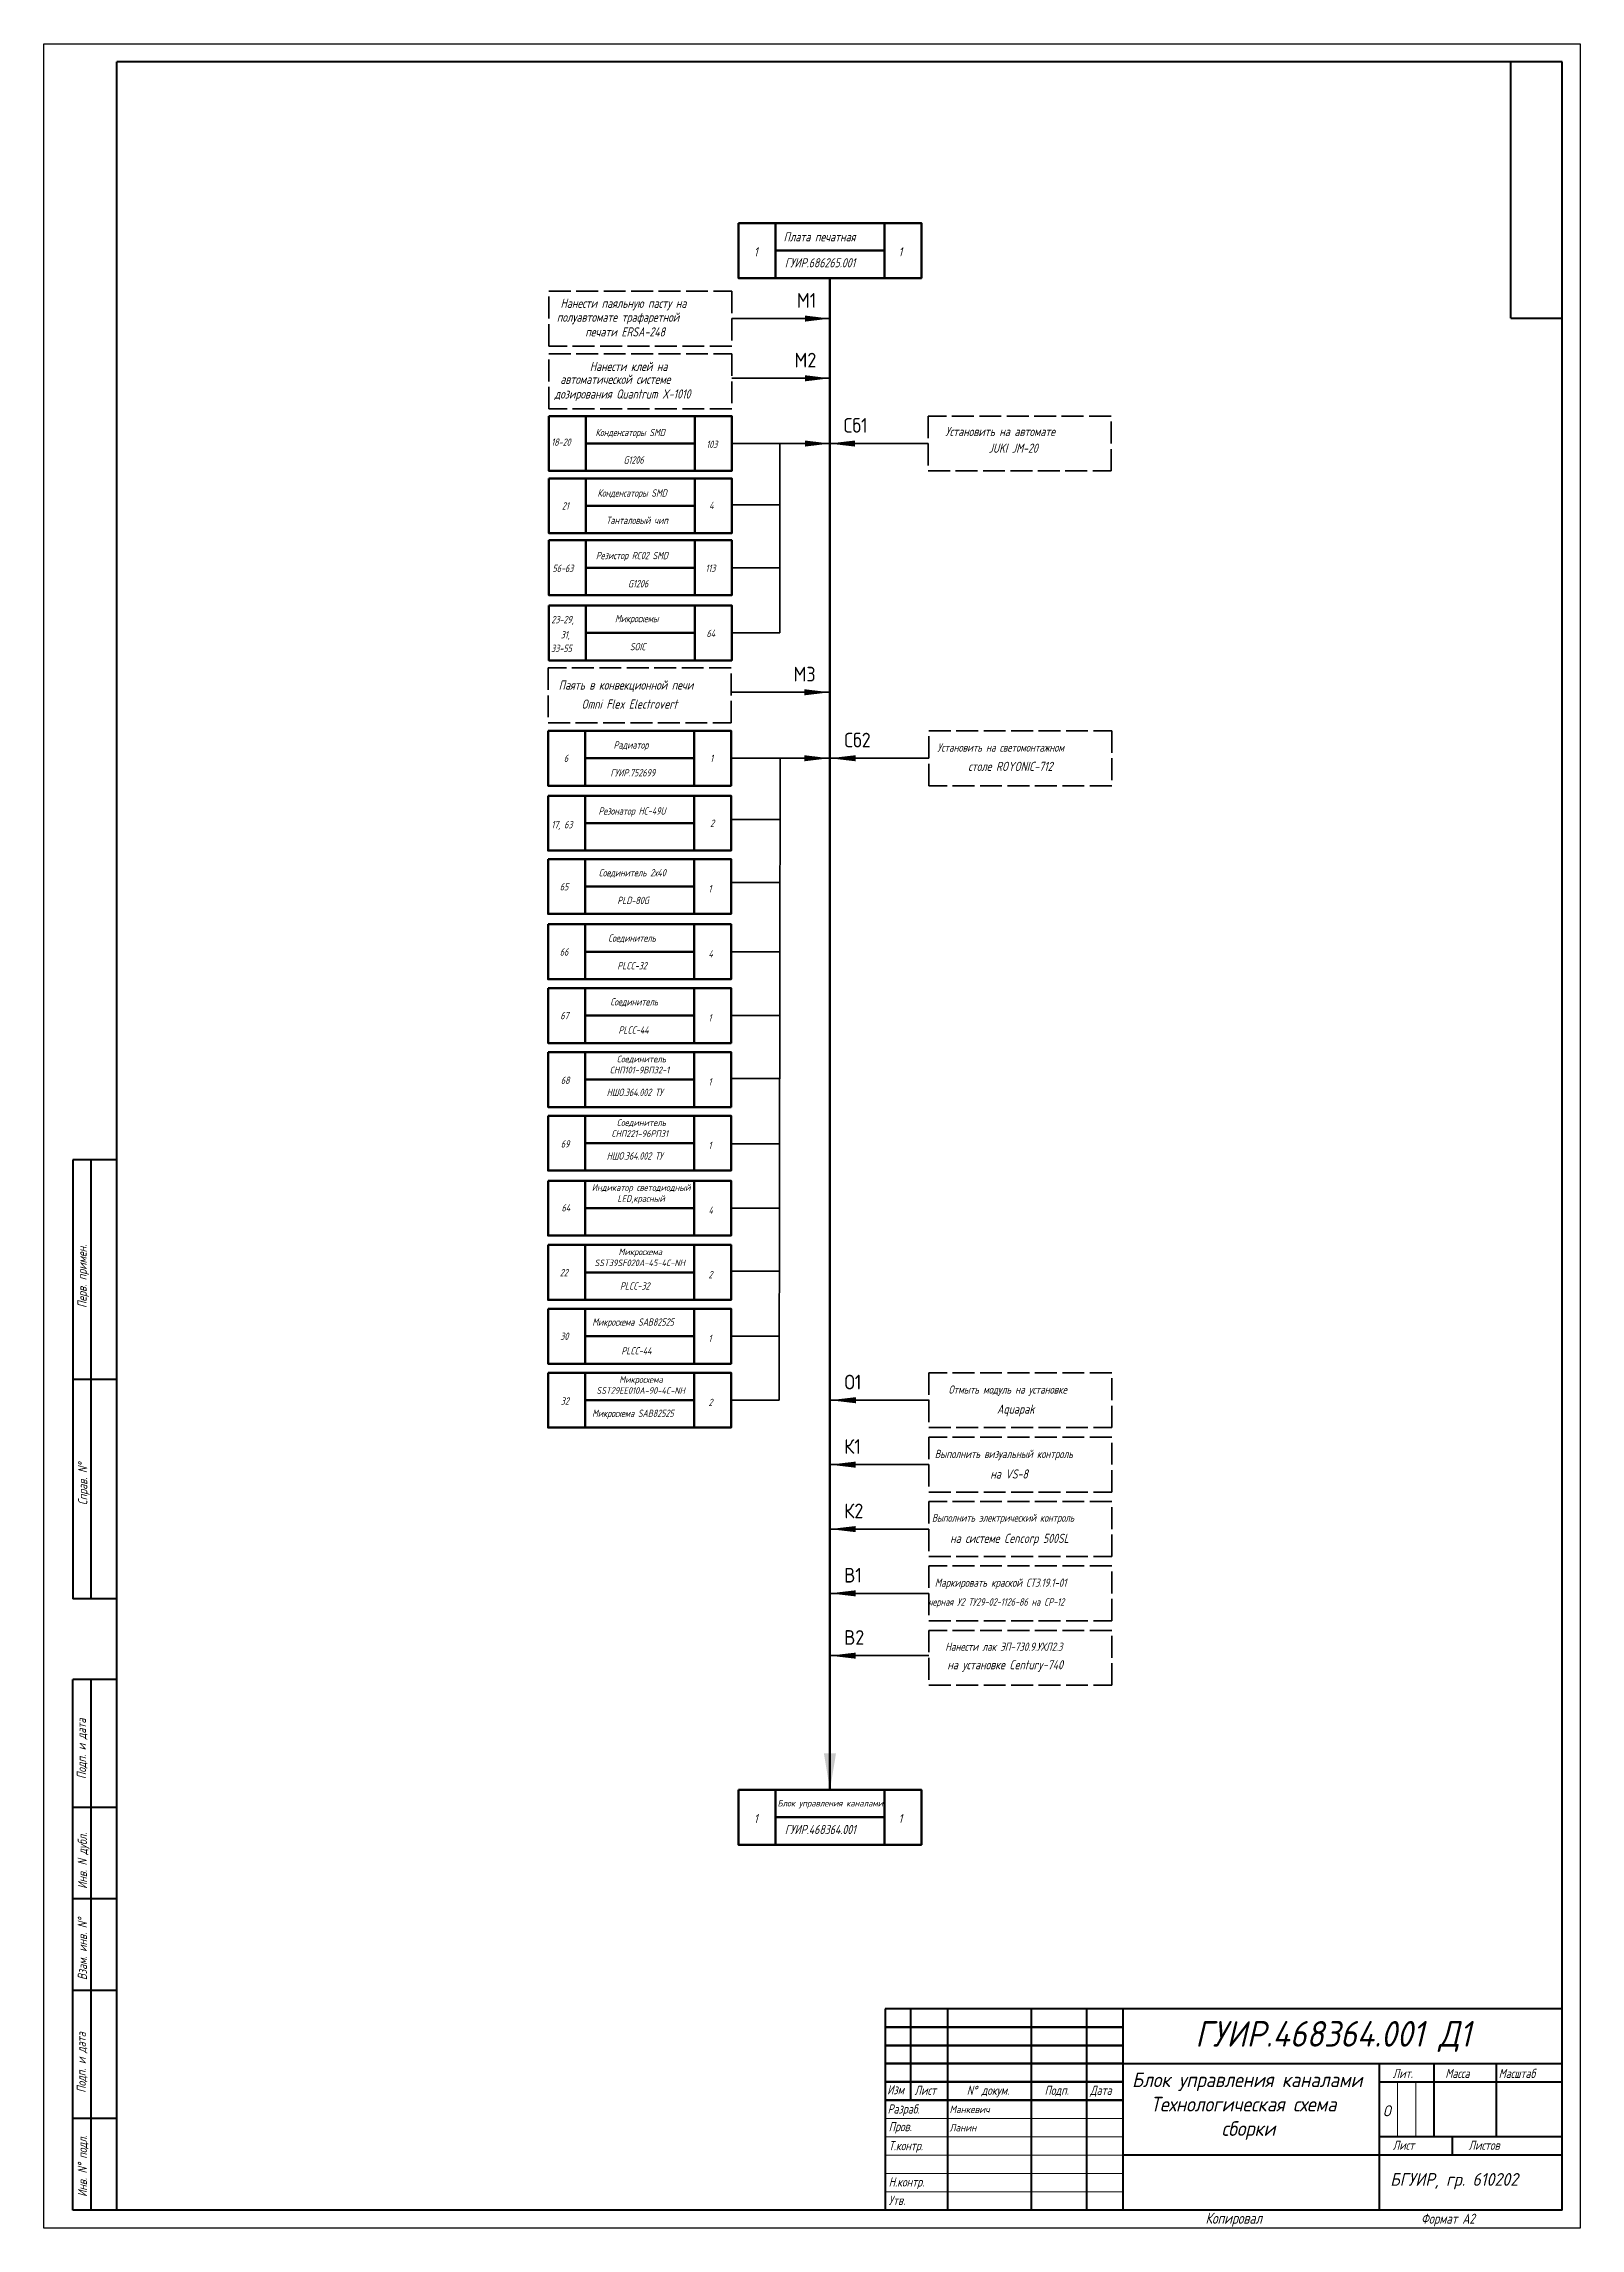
# Model space of a CAD drawing. Header units: millimetres. Extents: x 1142 to 3824, y -37 to 1280.
# Drawn here: x 3404 to 3824, y -37 to 560 of the extents above; entities that cross this region are included whole.
import ezdxf

# ---------------------------------------------------------------- set-up
doc = ezdxf.new("R2010")
doc.units = ezdxf.units.MM
doc.header["$LTSCALE"] = 0.5
doc.linetypes.add('ACAD_ISO02W100', pattern=[15, 12, -3])
doc.layers.get('0').update_dxf_attribs({"lineweight": 60})
doc.layers.add('KONTUR', color=7, linetype='Continuous')
doc.layers.add('TopOverlay', color=2, linetype='Continuous')
for name, color, linetype, lineweight in [('Основная', 7, 'Continuous', 40), ('текст', 7, 'Continuous', 30), ('тонкая', 7, 'Continuous', 20)]:
    doc.layers.add(name, color=color, linetype=linetype, lineweight=lineweight)
doc.styles.get("Standard").update_dxf_attribs({"font": 'isocpeui.ttf', "width": 0.9})
doc.styles.add('стиль рамки', font='romans.shx', dxfattribs={"width": 0.75, "oblique": 15, "height": 3.5})

msp = doc.modelspace()

# ---------------------------------------------------------------- texts
at = {"lineweight": 60}
for s, width, insert, char_height, attachment_point in [('\\A1;{\\fISOCPEUR|b0|i0|c204|p34;М1}', 8.5864, (3615.19, 491.85), 4, 3), ('\\A1;{\\fISOCPEUR|b0|i0|c204|p34;М2}', 8.5864, (3615.19, 475.53), 4, 3), ('\\A1;{\\fISOCPEUR|b0|i0|c204|p34;Сб1}', 8.5864, (3622.62, 457.7), 4, 1), ('\\A1;{\\fISOCPEUR|b0|i0|c204|p34;М3}', 8.5864, (3615, 389.72), 4, 3), ('\\A1;{\\fISOCPEUR|b0|i0|c204|p34;Сб2}', 8.5864, (3622.81, 371.7), 4, 1), ('\\A1;{\\fISOCPEUR|b0|i0|c204|p34;О1}', 8.5864, (3622.89, 196.26), 4, 1), ('\\A1;{\\fISOCPEUR|b0|i0|c204|p34;К1}', 8.5864, (3622.81, 178.65), 4, 1), ('\\A1;{\\fISOCPEUR|b0|i0|c204|p34;К2}', 8.5864, (3622.81, 161.04), 4, 1), ('\\A1;{\\fISOCPEUR|b0|i0|c204|p34;В1}', 8.5864, (3622.81, 143.48), 4, 1), ('\\A1;{\\fISOCPEUR|b0|i0|c204|p34;В2}', 8.5864, (3622.81, 126.46), 4, 1), ('\\pi20.312;ГУИР.468364.001 Д1', 120, (3698.45, 19.64), 7, 1), ('\\pi3.0255;Блок управления каналами \\P\\pi8.1077;Технологическая схема \\P\\pi27.507;сборки', 70, (3698.45, 5.59), 4, 1), ('Манкевич', 23, (3651.61, -3.49), 2, 1), ('{\\fISOCPEUR|b0|i1|c204|p34;О}', 4.9876, (3770.08, -3.39), 3, 1), ('{\\fISOCPEUR|b0|i1|c204|p34;Ланин}', 23, (3651.61, -8.49), 2, 1), ('{\\fISOCPEUR|b0|i1|c204|p34;БГУИР,\\fISOCPEUR|b0|i1|c0|p34; \\fISOCPEUR|b0|i1|c204|p34;гр. 610202 }', 50, (3772.05, -21.89), 3.5, 1)]:
    msp.add_mtext_dynamic_manual_height_columns(s, width=width, gutter_width=20, heights=[0], dxfattribs=dict(at, insert=insert, char_height=char_height, attachment_point=attachment_point))
at = {"layer": 'TopOverlay', "color": 0, "lineweight": 13, "char_height": 1.8, "width": 29.2587, "attachment_point": 1}
for s, insert in [('\\pi8.1733;Соединитель \\P\\pi6.2673;СНП101-9ВП32-1', (3552.5, 283.44)), ('\\pi8.1733;Соединитель \\P\\pi6.7331;СНП221-96РП31', (3552.5, 266.06)), ('\\pi1.3331;Индикатор светодиодный \\P\\pi8.331;LED,красный', (3552.5, 248.31)), ('\\pi8.6237;Микросхема \\P\\pi2.0461;SST39SF020A-45-4C-NH', (3552.5, 230.74)), ('\\pi8.6237;Микросхема \\P\\pi2.3812;SST29EE010A-90-4C-NH', (3552.7, 195.85)), ('\\pi0.2408;Блок управления каналами', (3604.35, 80.07))]:
    msp.add_mtext(s, dxfattribs=dict(at, insert=insert))
at = {"layer": 'текст', "style": 'стиль рамки', "oblique": 15, "width": 0.75}
for s, height, p in [('Плата печатная', 2.5, (3606.23, 505.97)), ('1', 2.5, (3598.14, 501.86)), ('1', 2.5, (3637.66, 501.86)), ('ГУИР.686265.001', 2.5, (3606.57, 498.88)), ('Нанести паяльную пасту на', 2.5, (3545.26, 487.81)), ('полуавтомате трафаретной ', 2.5, (3544.25, 484.01)), ('печати ERSA-248', 2.5, (3552.03, 479.99)), ('Нанести клей на', 2.5, (3553.26, 470.55)), ('автоматической системе ', 2.5, (3545.2, 467.03)), ('дозирования Quantrum X-1010', 2.5, (3543.62, 463.02)), ('Конденсаторы SMD', 2, (3554.81, 452.75)), ('Установить на автомате', 2.5, (3650.43, 452.76)), ('18-20', 2, (3542.74, 450.11)), ('103', 2, (3585.11, 449.53)), ('JUKI JM-20', 2.5, (3662.25, 448.22)), ('G1206', 2, (3562.49, 445.23)), ('Конденсаторы SMD', 2, (3555.36, 436.21)), ('21', 2, (3545.63, 432.7)), ('Танталовый чип', 2, (3557.78, 428.76)), ('4', 2, (3585.9, 432.81)), ('Резистор RC02 SMD', 2, (3554.93, 419.12)), ('56-63', 2, (3543.07, 415.64)), ('G1206', 2, (3563.71, 411.42)), ('113', 2, (3584.88, 415.66)), ('23-29,', 2, (3542.77, 401.63)), ('Микросхемы', 2, (3560.15, 401.9)), ('33-55', 2, (3542.69, 393.75)), ('31,', 2, (3545.31, 397.48)), ('SOIC', 2, (3564.21, 394.23)), ('64', 2, (3585.16, 397.84)), ('Паять в конвекционной печи', 2.5, (3544.77, 383.48)), ('Omni Flex Electrovert', 2.5, (3550.99, 378.28)), ('6', 2, (3546.17, 363.72)), ('Радиатор', 2, (3559.77, 367.36)), ('1', 2, (3586.17, 363.72)), ('Установить на светомонтажном', 2.25, (3648.27, 366.53)), ('ГУИР.752699', 2, (3558.89, 359.76)), ('столе ROYONIC-712', 2.5, (3656.69, 361.26)), ('17, 63', 2, (3542.77, 345.59)), ('Резонатор HC-49U', 2, (3555.64, 349.32)), ('2', 2, (3586.17, 345.97)), ('Соединитель 2х40', 2, (3555.72, 332.44)), ('65', 2, (3545.07, 328.62)), ('1', 2, (3585.7, 328.09)), ('PLD-80G', 2, (3560.79, 324.87)), ('Соединитель', 2, (3558.3, 314.6)), ('66', 2, (3545.07, 310.78)), ('4', 2, (3585.7, 310.25)), ('PLCC-32', 2, (3560.79, 307.03)), ('Соединитель', 2, (3558.88, 297.16)), ('67', 2, (3545.2, 293.4)), ('1', 2, (3585.7, 292.8)), ('PLCC-44', 2, (3561.1, 289.46)), ('68', 2, (3545.35, 275.72)), ('1', 2, (3585.7, 275.32)), ('НШО.364.002 ТУ', 2, (3557.88, 272.43)), ('69', 2, (3545.35, 258.34)), ('НШО.364.002 ТУ', 2, (3557.88, 255.05)), ('1', 2, (3585.7, 257.94)), ('64', 2, (3545.54, 240.87)), ('4', 2, (3585.7, 240.19)), ('22', 2, (3545.07, 223.15)), ('PLCC-32', 2, (3561.53, 219.51)), ('2', 2, (3585.7, 222.62)), ('Микросхема SAB82525', 2, (3553.94, 209.65)), ('30', 2, (3545.2, 205.78)), ('PLCC-44', 2, (3561.89, 201.79)), ('1', 2, (3585.7, 205.18)), ('Отмыть модуль на установке', 2.25, (3651.33, 191.09)), ('32', 2, (3545.35, 188.09)), ('Микросхема SAB82525', 2, (3553.89, 184.71)), ('2', 2, (3585.7, 187.7)), ('Aquapak', 2.5, (3664.55, 185.62)), ('Выполнить визуальный контроль', 2.25, (3647.55, 173.49)), ('на VS-8', 2.5, (3662.74, 167.89)), ('Выполнить электрический контроль', 2.1375, (3646.79, 156.1)), ('на системе Cencorp 500SL', 2.5, (3651.76, 150.3)), ('Маркировать краской СТ3.19.1-01 ', 2.25, (3647.55, 138.31)), ('черная У2 ТУ29-02-1126-86 на CP-12', 2.025, (3645.84, 133.15)), ('Нанести лак ЭП-730.9.УХЛ2.3', 2.25, (3650.42, 120.81)), ('на установке Century-740', 2.5, (3650.99, 115.75)), ('1', 2.5, (3598.14, 73.71)), ('ГУИР.468364.001', 2.5, (3606.57, 70.73)), ('1', 2.5, (3637.66, 73.71)), ('Лит.', 2.5, (3772.72, 4.07)), ('Масса', 2.5, (3787.09, 4.07)), ('Масштаб', 2.5, (3801.68, 4.07)), ('Изм', 2.5, (3634.55, -0.39)), ('Лист', 2.5, (3642.02, -0.54)), ('N%%d докум. ', 2.5, (3656.3, -0.54)), ('Подп.', 2.5, (3677.56, -0.54)), ('Дата', 2.5, (3690.01, -0.54)), ('Разраб.', 2.5, (3634.66, -5.64)), ('Пров.', 2.5, (3634.96, -10.47)), ('Т.контр.', 2.5, (3634.96, -15.67)), ('Лист', 2.5, (3772.72, -15.55)), ('Листов', 2.5, (3793.44, -15.55)), ('Н.контр.', 2.5, (3634.96, -25.59)), ('Утв.', 2.5, (3634.96, -30.61)), ('Копировал', 3, (3721.54, -35.75)), ('Формат А2', 2.75, (3780.46, -35.75))]:
    msp.add_text(s, height=height, dxfattribs=at).set_placement(p)
for s, p in [('Перв. примен.', (3415.75, 214.51)), ('Справ. N%%d', (3415.91, 160.63)), ('Подп. и дата', (3415.57, 85.77)), ('Инв. N дубл.', (3415.82, 55.75)), ('Взам. инв. N%%d', (3415.82, 30.82)), ('Подп. и дата', (3415.52, 0.03)), ('Инв. N%%d подл.', (3415.82, -28.43))]:
    msp.add_text(s, height=2.5, rotation=90, dxfattribs=at).set_placement(p)

# ---------------------------------------------------------------- linework, layer by layer
for p, q in [((3604, 495.96), (3604, 510.96)), ((3633.78, 495.96), (3633.78, 510.96)), ((3604, 503.46), (3633.78, 503.46)), ((3593.91, 495.96), (3604, 495.96)), ((3618.91, 495.96), (3618.91, 82.82)), ((3552.16, 443.23), (3552.16, 458.23)), ((3581.95, 443.23), (3581.95, 458.23)), ((3552.16, 450.73), (3581.95, 450.73)), ((3552.16, 426.22), (3552.16, 441.22)), ((3581.95, 426.22), (3581.95, 441.22)), ((3552.16, 433.72), (3581.95, 433.72)), ((3552.16, 409.29), (3552.16, 424.29)), ((3581.95, 409.29), (3581.95, 424.29)), ((3552.16, 416.79), (3581.95, 416.79)), ((3552.16, 391.48), (3552.16, 406.48)), ((3581.95, 391.48), (3581.95, 406.48)), ((3552.16, 398.98), (3581.95, 398.98)), ((3551.97, 357.23), (3551.97, 372.23)), ((3581.76, 357.23), (3581.76, 372.23)), ((3551.97, 364.73), (3581.76, 364.73)), ((3551.97, 339.48), (3551.97, 354.48)), ((3581.76, 339.48), (3581.76, 354.48)), ((3551.97, 346.98), (3581.76, 346.98)), ((3551.97, 322.19), (3551.97, 337.19)), ((3581.76, 322.19), (3581.76, 337.19)), ((3551.97, 329.69), (3581.76, 329.69)), ((3551.97, 304.35), (3551.97, 319.35)), ((3581.76, 304.35), (3581.76, 319.35)), ((3551.97, 311.85), (3581.76, 311.85)), ((3551.97, 286.9), (3551.97, 301.9)), ((3581.76, 286.9), (3581.76, 301.9)), ((3551.97, 294.4), (3581.76, 294.4)), ((3551.97, 269.42), (3551.97, 284.42)), ((3581.76, 269.42), (3581.76, 284.42)), ((3551.97, 276.92), (3581.76, 276.92)), ((3551.97, 252.04), (3551.97, 267.04)), ((3581.76, 252.04), (3581.76, 267.04)), ((3551.97, 259.54), (3581.76, 259.54)), ((3551.97, 234.29), (3551.97, 249.29)), ((3581.76, 234.29), (3581.76, 249.29)), ((3551.97, 241.79), (3581.76, 241.79)), ((3551.97, 216.72), (3551.97, 231.72)), ((3581.76, 216.72), (3581.76, 231.72)), ((3551.97, 224.22), (3581.76, 224.22)), ((3551.97, 199.28), (3551.97, 214.28)), ((3581.76, 199.28), (3581.76, 214.28)), ((3551.97, 206.78), (3581.76, 206.78)), ((3551.97, 181.8), (3551.97, 196.8)), ((3581.76, 181.8), (3581.76, 196.8)), ((3551.97, 189.3), (3581.76, 189.3)), ((3604, 67.82), (3604, 82.82)), ((3633.78, 67.82), (3633.78, 82.82)), ((3604, 75.32), (3633.78, 75.32)), ((3593.91, 67.82), (3604, 67.82)), ((3699, 18), (3634, 18)), ((3699, 13), (3634, 13)), ((3699, 8), (3634, 8)), ((3769, -32), (3769, -32))]:
    msp.add_line(p, q)
at = {"lineweight": 35}
for p, q in [((3592.07, 484.88), (3618.91, 484.88)), ((3592.07, 468.56), (3618.91, 468.56)), ((3592.07, 450.73), (3618.91, 450.73)), ((3605.25, 398.98), (3605.25, 450.73)), ((3645.74, 450.73), (3618.63, 450.73)), ((3592.07, 433.99), (3605.25, 433.99)), ((3592.07, 416.79), (3605.25, 416.79)), ((3592.07, 398.98), (3605.25, 398.98)), ((3591.88, 382.76), (3618.91, 382.76)), ((3591.88, 364.73), (3618.71, 364.73)), ((3605.06, 189.3), (3605.3, 364.73)), ((3645.93, 364.73), (3618.83, 364.73)), ((3591.88, 347.99), (3605.3, 347.99)), ((3591.88, 330.79), (3605.25, 330.79)), ((3591.88, 311.85), (3605.23, 311.85)), ((3591.88, 294.4), (3605.06, 294.4)), ((3591.88, 277.2), (3605.06, 277.2)), ((3591.88, 259.39), (3605.06, 259.39)), ((3591.88, 241.79), (3605.06, 241.79)), ((3591.88, 224.59), (3605.06, 224.59)), ((3591.88, 206.78), (3605.06, 206.78)), ((3591.88, 189.3), (3605.06, 189.3)), ((3646.01, 189.3), (3618.91, 189.3)), ((3645.93, 171.69), (3618.83, 171.69)), ((3645.93, 154.08), (3618.83, 154.08)), ((3645.93, 136.52), (3618.83, 136.52)), ((3645.93, 119.49), (3618.83, 119.49))]:
    msp.add_line(p, q, dxfattribs=at)
at = {"lineweight": 50}
for p, q in [((3699, 3), (3634, 3)), ((3699, -2), (3634, -2))]:
    msp.add_line(p, q, dxfattribs=at)
for points in [[(3593.91, 510.96), (3643.91, 510.96), (3643.91, 495.96), (3593.91, 495.96)], [(3542.07, 458.23), (3592.07, 458.23), (3592.07, 443.23), (3542.07, 443.23)], [(3542.07, 441.22), (3592.07, 441.22), (3592.07, 426.22), (3542.07, 426.22)], [(3542.07, 424.29), (3592.07, 424.29), (3592.07, 409.29), (3542.07, 409.29)], [(3542.07, 406.48), (3592.07, 406.48), (3592.07, 391.48), (3542.07, 391.48)], [(3541.88, 372.23), (3591.88, 372.23), (3591.88, 357.23), (3541.88, 357.23)], [(3541.88, 354.48), (3591.88, 354.48), (3591.88, 339.48), (3541.88, 339.48)], [(3541.88, 337.19), (3591.88, 337.19), (3591.88, 322.19), (3541.88, 322.19)], [(3541.88, 319.35), (3591.88, 319.35), (3591.88, 304.35), (3541.88, 304.35)], [(3541.88, 301.9), (3591.88, 301.9), (3591.88, 286.9), (3541.88, 286.9)], [(3541.88, 284.42), (3591.88, 284.42), (3591.88, 269.42), (3541.88, 269.42)], [(3541.88, 267.04), (3591.88, 267.04), (3591.88, 252.04), (3541.88, 252.04)], [(3541.88, 249.29), (3591.88, 249.29), (3591.88, 234.29), (3541.88, 234.29)], [(3541.88, 231.72), (3591.88, 231.72), (3591.88, 216.72), (3541.88, 216.72)], [(3541.88, 214.28), (3591.88, 214.28), (3591.88, 199.28), (3541.88, 199.28)], [(3541.88, 196.8), (3591.88, 196.8), (3591.88, 181.8), (3541.88, 181.8)], [(3593.91, 82.82), (3643.91, 82.82), (3643.91, 67.82), (3593.91, 67.82)]]:
    msp.add_lwpolyline(points, close=True)
at = {"linetype": 'ACAD_ISO02W100', "lineweight": 35}
for points in [[(3542.07, 492.38), (3592.07, 492.38), (3592.07, 477.38), (3542.07, 477.38)], [(3542.07, 475.23), (3592.07, 475.23), (3592.07, 460.23), (3542.07, 460.23)], [(3695.74, 458.23), (3645.74, 458.23), (3645.74, 443.23), (3695.74, 443.23)], [(3591.88, 389.42), (3541.88, 389.42), (3541.88, 374.42), (3591.88, 374.42)], [(3645.93, 372.23), (3695.93, 372.23), (3695.93, 357.23), (3645.93, 357.23)], [(3695.93, 196.8), (3645.93, 196.8), (3645.93, 181.8), (3695.93, 181.8)], [(3695.93, 179.19), (3645.93, 179.19), (3645.93, 164.19), (3695.93, 164.19)], [(3695.93, 161.58), (3645.93, 161.58), (3645.93, 146.58), (3695.93, 146.58)], [(3695.93, 144.02), (3645.93, 144.02), (3645.93, 129.02), (3695.93, 129.02)], [(3695.93, 126.41), (3645.93, 126.41), (3645.93, 111.41), (3695.93, 111.41)]]:
    msp.add_lwpolyline(points, close=True, dxfattribs=at)
at = {"lineweight": 60}
for points in [[(3612.07, 485.71), (3612.07, 484.05), (3618.91, 484.88)], [(3612.07, 469.4), (3612.07, 467.73), (3618.91, 468.56)], [(3612.07, 451.56), (3612.07, 449.9), (3618.91, 450.73)], [(3625.74, 451.56), (3625.74, 449.9), (3618.63, 450.73)], [(3611.88, 383.59), (3611.88, 381.92), (3618.91, 382.76)], [(3611.88, 365.56), (3611.88, 363.9), (3618.71, 364.73)], [(3625.93, 365.56), (3625.93, 363.9), (3618.83, 364.73)], [(3626.01, 190.13), (3626.01, 188.46), (3618.91, 189.3)], [(3625.93, 172.52), (3625.93, 170.85), (3618.83, 171.69)], [(3625.93, 154.91), (3625.93, 153.24), (3618.83, 154.08)], [(3625.93, 137.35), (3625.93, 135.68), (3618.83, 136.52)], [(3625.93, 120.32), (3625.93, 118.66), (3618.83, 119.49)], [(3617.24, 92.82), (3620.57, 92.82), (3618.91, 82.82)]]:
    msp.add_solid(points, dxfattribs=at)
at = {"layer": 'KONTUR'}
for p, q in [((3404, -37), (3404, 560)), ((3404, 560), (3824, 560)), ((3824, 560), (3824, -37)), ((3824, -37), (3404, -37))]:
    msp.add_line(p, q, dxfattribs=at)
at = {"layer": 'Основная'}
for p, q in [((3424, 8), (3424, 555)), ((3819, 555), (3424, 555)), ((3805, 485), (3805, 555)), ((3819, -32), (3819, 555)), ((3805, 485), (3819, 485)), ((3412, 255), (3412, 135)), ((3424, 255), (3412, 255)), ((3417, 135), (3417, 255)), ((3424, 195), (3412, 195)), ((3424, 135), (3412, 135)), ((3412, -32), (3412, 113)), ((3424, 113), (3412, 113)), ((3417, -32), (3417, 113)), ((3424, 78), (3412, 78)), ((3424, 53), (3412, 53)), ((3424, 28), (3412, 28)), ((3634, 23), (3634, -32)), ((3819, 23), (3634, 23)), ((3641, -2), (3641, 23)), ((3651, 23), (3651, -32)), ((3674, -32), (3674, 23)), ((3689, 23), (3689, -32)), ((3699, 23), (3699, -32)), ((3424, -32), (3424, 8)), ((3699, 8), (3819, 8)), ((3769, 8), (3769, -32)), ((3784, 8), (3784, -12)), ((3801, 8), (3801, -12)), ((3769, 3), (3819, 3)), ((3424, -7), (3412, -7)), ((3819, -17), (3699, -17)), ((3819, -12), (3769, -12)), ((3789, -12), (3789, -17)), ((3819, -32), (3412, -32))]:
    msp.add_line(p, q, dxfattribs=at)
at = {"layer": 'тонкая'}
for p, q in [((3773.99, 2.79), (3773.99, -12)), ((3779.07, 2.79), (3779.07, -12)), ((3634, -7), (3699, -7)), ((3699, -12), (3634, -12)), ((3699, -17), (3634, -17))]:
    msp.add_line(p, q, dxfattribs=at)
for points in [[(3634, -22), (3699, -22)], [(3634, -27), (3699, -27)]]:
    msp.add_lwpolyline(points, dxfattribs=at)

msp.set_redraw_order([(e.dxf.handle, doc.entitydb.next_handle()) for e in msp.query("TEXT MTEXT ATTDEF DIMENSION ARC_DIMENSION")])  # texts and dimensions are drawn at this point

doc.saveas('drawing.dxf')
